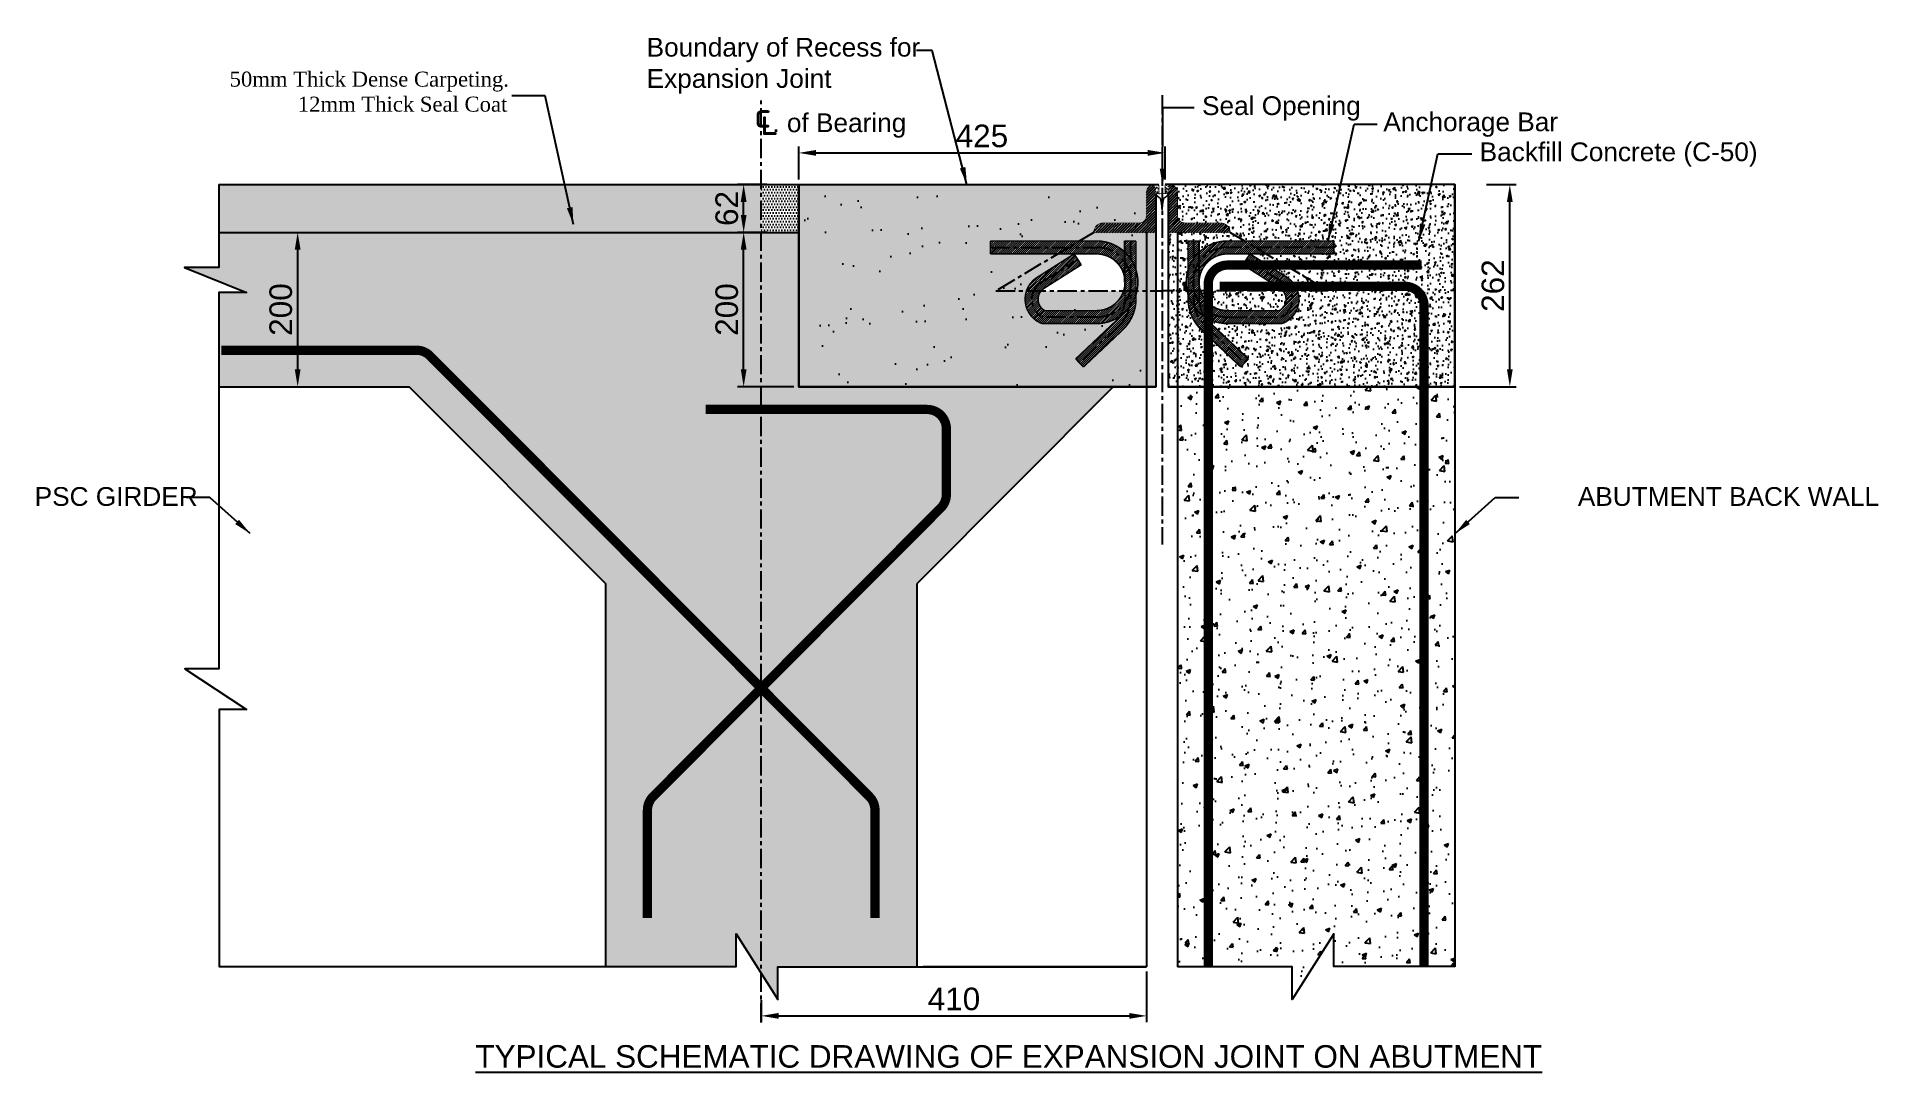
# Model space of a CAD drawing. Extents: x 25837 to 33401, y -1784 to 3293.
# Drawn here: x 30212 to 32599, y -1784 to -442 of the extents above; entities that cross this region are included whole.
import ezdxf

# ---------------------------------------------------------------- set-up
doc = ezdxf.new("R2010")
doc.units = 0
doc.header["$LTSCALE"] = 200
doc.header["$MEASUREMENT"] = 0
doc.linetypes.add('CENTER', pattern=[2, 1.25, -0.25, 0.25, -0.25])
doc.layers.get('Defpoints').update_dxf_attribs({"linetype": 'CONTINUOUS'})
doc.layers.add('DIM', color=152, linetype='CONTINUOUS')
doc.layers.add('hatch', color=250, linetype='CONTINUOUS')
doc.layers.add('Line', color=6, linetype='CONTINUOUS', lineweight=25)
doc.styles.add('dimen_text', font='simplex.shx')
doc.styles.add('FRAME_TEXT', font='arial.ttf')
doc.styles.add('SWISSEL', font='swissl.ttf')
doc.dimstyles.new('dim_5', dxfattribs={"dimscale": 45, "dimtxt": 0.18, "dimasz": 0.2, "dimexe": 0.18, "dimexo": 0.14, "dimgap": 0.09, "dimtad": 1, "dimdec": 0, "dimzin": 0, "dimdsep": 46, "dimtxsty": 'dimen_text', "dimcen": 0.09, "dimclrd": 256, "dimclre": 256, "dimclrt": 7, "dimadec": 0, "dimazin": 0, "dimtfac": 1, "dimtdec": 0, "dimtofl": 0, "dimtmove": 0, "dimatfit": 3, "dimfxl": 1, "dimtolj": 1, "dimtzin": 0, "dimarcsym": 0})
pattern_1 = [(82.50000000000001, (1260.708429833296, -2328.511196603918), (-63.31559327593393, 59.30672051392244), [0, -68.39999999999985, 0, -76.49999999999984, 0, -73.12499999999984]), (52.49999999999999, (1260.708429833296, -2328.511196603918), (-33.48618798339388, 146.1140878366655), [0, -36.9, 0, -61.65000000000001, 0, -23.625]), (12.5, (1221.57006949462, -2367.649556942593), (98.91131728006336, 99.27145724186104), [0, -22.5, 0, -81, 0, -105.75]), (2.499999999999997, (1221.57006949462, -2367.649556942593), (67.72689735982281, 123.5818282880296), [0, -11.25, 0, -53.09999999999999, 0, -60.75000000000001])]
pattern_2 = [(49.99999999999999, (1260.708429833296, -2328.511196603918), (21.5178054780226, -1.882564049477853), [2.25, -24.75]), (355, (1260.708429833296, -2328.511196603918), (-4.16254000839, 22.56576401100035), [1.8, -19.8]), (100.45144446, (1262.501580263296, -2328.668076923918), (17.35526540181336, 20.68319972905888), [1.912205759999998, -21.03426335999996]), (46.18420000000002, (1260.708429833296, -2322.511196603918), (32.01723992014717, -4.965578423792296), [3.374999999999995, -37.12499999999992]), (96.63563549, (1263.376532183296, -2322.924995813918), (28.03985837022685, 29.22355802323651), [2.86831026, -31.55141279999999]), (351.1841639899999, (1260.708429833296, -2322.511196603918), (28.03985835164319, 29.2235580080997), [2.7, -29.70000003]), (21, (1263.708429833296, -2324.011196603918), (17.90721156355385, -12.07856671996016), [2.25, -24.75]), (326.0000000000001, (1263.708429833296, -2324.011196603918), (7.299459957647452, 21.75450135140559), [1.8, -19.8]), (71.45144474, (1265.200697453296, -2325.017743823918), (25.20667130189914, 9.675934584190614), [1.9122057, -21.03426336]), (37.50000000000001, (1260.708429833296, -2328.511196603918), (0.3647956595187201, 9.986815614939346), [0, -19.56, 0, -20.1, 0, -19.875]), (7.499999999999999, (1260.708429833296, -2328.511196603918), (7.892086123264458, 11.83235135647081), [0, -11.46, 0, -19.11, 0, -7.574999999999999]), (327.5, (1254.018429833296, -2328.511196603918), (16.01467308517227, -0.6766461520313927), [0, -7.5, 0, -23.4, 0, -31.05]), (317.5, (1251.018429833296, -2328.511196603918), (17.49558508027159, 3.003149469969532), [0, -9.75, 0, -15.54, 0, -22.05])]
pattern_3 = [(0, (414.8763161512034, -951.2652722267303), (1.875, 3.75), [0, -3.75])]
pattern_4 = [(49.99999999999999, (414.8763161512034, -951.2652722267303), (57.38081460806028, -5.020170798607609), [6, -66]), (355, (414.8763161512034, -951.2652722267303), (-11.10010668904, 60.17537069600095), [4.8, -52.8]), (100.45144446, (419.6580506312034, -951.6836197467303), (46.28070773816896, 55.15519927749035), [5.099215359999994, -56.09136895999995]), (46.18420000000002, (414.8763161512034, -935.2652722267303), (85.37930645372579, -13.24154246344612), [8.99999999999999, -98.99999999999991]), (96.63563549, (421.9912557512034, -936.3687367867303), (74.77295565393827, 77.92948806196404), [7.64882736, -84.13710079999998]), (351.1841639899999, (414.8763161512034, -935.2652722267303), (74.77295560438185, 77.92948802159921), [7.2, -79.20000008]), (21, (422.8763161512034, -939.2652722267303), (47.75256416947693, -32.20951125322711), [6, -66]), (326.0000000000001, (422.8763161512034, -939.2652722267303), (19.46522655372654, 58.01200360374824), [4.8, -52.8]), (71.45144474, (426.8556964712034, -941.9493981467303), (67.21779013839769, 25.80249222450831), [5.099215200000001, -56.09136896]), (37.50000000000001, (414.8763161512034, -951.2652722267303), (0.9727884253832535, 26.63150830650492), [0, -52.16, 0, -53.6, 0, -53]), (7.499999999999999, (414.8763161512034, -951.2652722267303), (21.04556299537189, 31.55293695058882), [0, -30.56, 0, -50.96, 0, -20.2]), (327.5, (397.0363161512034, -951.2652722267303), (42.70579489379272, -1.80438973875038), [0, -20, 0, -62.4, 0, -82.8]), (317.5, (389.0363161512034, -951.2652722267303), (46.6548935473909, 8.008398586585418), [0, -26, 0, -41.44, 0, -58.8])]
pattern_5 = [(45, (1260.708429833296, -2328.511196603918), (-1.767766952966369, 1.767766952966369), [])]
pattern_6 = [(45, (414.8763161512034, -951.2652722267303), (-1.325825214724776, 1.325825214724777), [])]

msp = doc.modelspace()

# ---------------------------------------------------------------- texts
at = {"layer": 'DIM', "style": 'SWISSEL'}
msp.add_text('%%UTYPICAL SCHEMATIC DRAWING OF EXPANSION JOINT ON ABUTMENT', height=29.16, dxfattribs=at).set_placement((30780.69063206646, -1777.711769020621))
at = {"layer": 'hatch', "color": 7, "style": 'FRAME_TEXT'}
for s, insert, char_height, width, attachment_point in [('{\\fSwis721 Lt BT|b0|i0|c0|p34;\\C6;Boundary of Recess for Expansion Joint}', (31002.63489210408, -515.4225175397331), 24.3, 455.6772891450254, 7), ('\\pi14.00513;{\\fTimes New Roman|b0|i0|c0|p18;50mm Thick Dense Carpeting. \\P\\pi102.38916;12mm Thick Seal Coat}', (30448.08468273657, -539.2133082474043), 19.44, 364.5418313160204, 7), ('{\\fSwis721 Lt BT|b0|i0|c0|p34;\\C1;Seal Opening}', (31722.59577656005, -550.6618585657859), 24.3, 574.4092777772239, 7), ('{\\fISOCPEUR|b0|i0|c0|p34;\\H1.5432x;\\C6;℄\\fSwis721 Lt BT|b0|i0|c0|p34;\\H0.648x;. of Bearing}', (31141.72921609915, -572.7629683616453), 24.3, 455.6772891450254, 7), ('{\\fSwis721 Lt BT|b0|i0|c0|p34;\\C1;Anchorage Bar}', (31957.61729024024, -571.6107508938624), 24.3, 574.4092777772239, 7), ('{\\fSwis721 Lt BT|b0|i0|c0|p34;\\C1;Backfill Concrete (C-50)}', (32082.43819761031, -610.414137035076), 24.3, 574.4092777772239, 7), ('{\\fSwis721 Lt BT|b0|i0|c0|p34;\\C6;PSC GIRDER}', (30209.40025635825, -1050.098217652172), 24.3, 455.6772891450254, 7), ('{\\fSwis721 Lt BT|b0|i0|c0|p34;\\C6;ABUTMENT BACK WALL}', (32600.12306387517, -1050.098217652172), 24.3, 455.6772891450254, 9)]:
    msp.add_mtext(s, dxfattribs=dict(at, insert=insert, char_height=char_height, width=width, attachment_point=attachment_point))

# ---------------------------------------------------------------- blocks, each defined once
blk = doc.blocks.new('*D21')
at = {"layer": 'Defpoints', "color": 0, "transparency": 16777216}
for p in [(31128.39209428262, -695.3464128524681), (31164.8448946866, -695.3464128524681), (31199.7390050943, -895.3464128524683)]:
    blk.add_point(p, dxfattribs=at)
at = {"layer": 'hatch', "lineweight": -2, "transparency": 16777216}
for p, q in [((31158.54489468661, -695.3464128524681), (31120.29209428262, -695.3464128524681)), ((31128.39209428262, -872.8464128524683), (31128.39209428262, -717.8464128524681)), ((31193.4390050943, -895.3464128524683), (31120.29209428262, -895.3464128524683))]:
    blk.add_line(p, q, dxfattribs=at)
at = {"layer": 'hatch', "transparency": 16777216}
for points in [[(31124.64209428262, -717.8464128524681), (31132.14209428262, -717.8464128524681), (31128.39209428262, -695.3464128524681)], [(31124.64209428262, -872.8464128524683), (31132.14209428262, -872.8464128524683), (31128.39209428262, -895.3464128524683)]]:
    blk.add_solid(points, dxfattribs=at)
at = {"layer": 'hatch', "color": 7, "transparency": 16777216, "insert": (31106.61001688954, -795.3464128524769), "char_height": 29.25, "attachment_point": 5, "rotation": 90, "style": 'SWISSEL'}
blk.add_mtext('\\A1;200', dxfattribs=at)
blk = doc.blocks.new('*D22')
at = {"layer": 'Defpoints', "color": 0, "transparency": 16777216}
for p in [(31128.39209428262, -633.3464128524681), (31164.8448946866, -633.3464128524681), (31164.8448946866, -695.3464128524681)]:
    blk.add_point(p, dxfattribs=at)
at = {"layer": 'hatch', "lineweight": -2, "transparency": 16777216}
for p, q in [((31158.54489468661, -633.3464128524681), (31120.29209428262, -633.3464128524681)), ((31128.39209428262, -672.8464128524681), (31128.39209428262, -655.8464128524681)), ((31158.54489468661, -695.3464128524681), (31120.29209428262, -695.3464128524681))]:
    blk.add_line(p, q, dxfattribs=at)
at = {"layer": 'hatch', "transparency": 16777216}
for points in [[(31124.64209428262, -655.8464128524681), (31132.14209428262, -655.8464128524681), (31128.39209428262, -633.3464128524681)], [(31124.64209428262, -672.8464128524681), (31132.14209428262, -672.8464128524681), (31128.39209428262, -695.3464128524681)]]:
    blk.add_solid(points, dxfattribs=at)
at = {"layer": 'hatch', "color": 7, "transparency": 16777216, "insert": (31106.61001688954, -664.3464128524769), "char_height": 29.25, "attachment_point": 5, "rotation": 90, "style": 'SWISSEL'}
blk.add_mtext('\\A1;62', dxfattribs=at)
blk = doc.blocks.new('*D23')
at = {"layer": 'Defpoints', "color": 0, "transparency": 16777216}
for p in [(30548.45654161022, -695.3464128524681), (30548.45654161022, -895.3464128524683), (30550.2742944268, -895.3464128524683)]:
    blk.add_point(p, dxfattribs=at)
at = {"layer": 'hatch', "lineweight": -2, "transparency": 16777216}
for p, q in [((30550.2742944268, -695.3464128524681), (30558.37429442679, -695.3464128524681)), ((30550.2742944268, -717.8464128524681), (30550.2742944268, -872.8464128524683)), ((30550.2742944268, -895.3464128524683), (30558.37429442679, -895.3464128524683))]:
    blk.add_line(p, q, dxfattribs=at)
at = {"layer": 'hatch', "transparency": 16777216}
for points in [[(30546.5242944268, -717.8464128524681), (30554.0242944268, -717.8464128524681), (30550.2742944268, -695.3464128524681)], [(30546.5242944268, -872.8464128524683), (30554.0242944268, -872.8464128524683), (30550.2742944268, -895.3464128524683)]]:
    blk.add_solid(points, dxfattribs=at)
at = {"layer": 'hatch', "color": 7, "transparency": 16777216, "insert": (30528.49221703371, -795.3464128524768), "char_height": 29.25, "attachment_point": 5, "rotation": 90, "style": 'SWISSEL'}
blk.add_mtext('\\A1;200', dxfattribs=at)
blk = doc.blocks.new('*D18')
at = {"layer": 'Defpoints', "color": 0, "transparency": 16777216}
for p in [(31674.73900509428, -592.3444886711436), (31199.73900509428, -633.3464128524679), (31674.73900509428, -633.3464128524679)]:
    blk.add_point(p, dxfattribs=at)
at = {"layer": 'hatch', "lineweight": -2, "transparency": 16777216}
for p, q in [((31199.73900509428, -627.0464128524679), (31199.73900509428, -584.2444886711436)), ((31222.23900509428, -592.3444886711436), (31652.23900509428, -592.3444886711436)), ((31674.73900509428, -627.0464128524679), (31674.73900509428, -584.2444886711436))]:
    blk.add_line(p, q, dxfattribs=at)
at = {"layer": 'hatch', "transparency": 16777216}
for points in [[(31222.23900509428, -588.5944886711436), (31222.23900509428, -596.0944886711436), (31199.73900509428, -592.3444886711436)], [(31652.23900509428, -588.5944886711436), (31652.23900509428, -596.0944886711436), (31674.73900509428, -592.3444886711436)]]:
    blk.add_solid(points, dxfattribs=at)
at = {"layer": 'hatch', "color": 7, "transparency": 16777216, "insert": (31437.23900509428, -570.5624112780682), "char_height": 29.25, "attachment_point": 5, "style": 'SWISSEL'}
blk.add_mtext('\\A1;425', dxfattribs=at)
blk = doc.blocks.new('*D19')
at = {"layer": 'Defpoints', "color": 0, "transparency": 16777216}
for p in [(31650.73900509428, -1646.967252751579), (31151.159440208, -1683.873344350518), (31650.73900509428, -1710.608695854829)]:
    blk.add_point(p, dxfattribs=at)
at = {"layer": 'hatch', "lineweight": -2, "transparency": 16777216}
for p, q in [((31650.73900509428, -1653.267252751579), (31650.73900509428, -1718.708695854829)), ((31151.159440208, -1690.173344350518), (31151.159440208, -1718.708695854829)), ((31173.659440208, -1710.608695854829), (31628.23900509428, -1710.608695854829))]:
    blk.add_line(p, q, dxfattribs=at)
at = {"layer": 'hatch', "transparency": 16777216}
for points in [[(31173.659440208, -1706.858695854829), (31173.659440208, -1714.358695854829), (31151.159440208, -1710.608695854829)], [(31628.23900509428, -1706.858695854829), (31628.23900509428, -1714.358695854829), (31650.73900509428, -1710.608695854829)]]:
    blk.add_solid(points, dxfattribs=at)
at = {"layer": 'hatch', "color": 7, "transparency": 16777216, "insert": (31400.94922265114, -1688.826618461754), "char_height": 29.25, "attachment_point": 5, "style": 'SWISSEL'}
blk.add_mtext('\\A1;410', dxfattribs=at)
blk = doc.blocks.new('*D20')
at = {"layer": 'Defpoints', "color": 0, "transparency": 16777216}
for p in [(32085.08145354448, -633.3464128524681), (32121.5342539485, -633.3464128524681), (32050.18734313679, -895.3464128524683)]:
    blk.add_point(p, dxfattribs=at)
at = {"layer": 'hatch', "lineweight": -2, "transparency": 16777216}
for p, q in [((32091.38145354448, -633.3464128524681), (32129.63425394849, -633.3464128524681)), ((32121.5342539485, -872.8464128524683), (32121.5342539485, -655.8464128524681)), ((32056.48734313679, -895.3464128524683), (32129.63425394849, -895.3464128524683))]:
    blk.add_line(p, q, dxfattribs=at)
at = {"layer": 'hatch', "transparency": 16777216}
for points in [[(32117.7842539485, -655.8464128524681), (32125.2842539485, -655.8464128524681), (32121.5342539485, -633.3464128524681)], [(32117.7842539485, -872.8464128524683), (32125.2842539485, -872.8464128524683), (32121.5342539485, -895.3464128524683)]]:
    blk.add_solid(points, dxfattribs=at)
at = {"layer": 'hatch', "color": 7, "transparency": 16777216, "insert": (32099.75217655541, -764.3464128524771), "char_height": 29.25, "attachment_point": 5, "rotation": 90, "style": 'SWISSEL'}
blk.add_mtext('\\A1;262', dxfattribs=at)

# ---------------------------------------------------------------- dimensions: what is measured, and where the dimension line sits
at = {"layer": 'hatch'}
for base, p1, p2, text, picture, middle in [((31674.73900509428, -592.3444886711436), (31199.73900509428, -633.3464128524679), (31674.73900509428, -633.3464128524679), '425', '*D18', (31437.23900509428, -570.5624112780682)), ((31650.73900509428, -1710.608695854829), (31151.159440208, -1683.873344350518), (31650.73900509428, -1646.967252751579), '410', '*D19', (31400.94922265114, -1688.826618461754))]:
    dim = msp.add_linear_dim(base=base, p1=p1, p2=p2, text=text, dimstyle='dim_5', override={"dimtxt": 0.65, "dimasz": 0.5, "dimgap": 0.15, "dimtxsty": 'SWISSEL', "dimfxl": 30, "dimfxlon": 1}, dxfattribs=at)
    dim.commit()
    dim.dimension.update_dxf_attribs({"geometry": picture, "text_midpoint": middle})
for base, p1, p2, picture, middle in [((31128.39209428262, -633.3464128524681), (31164.84489468659, -695.3464128524679), (31164.84489468659, -633.3464128524679), '*D22', (31106.61001688954, -664.3464128524769)), ((32121.5342539485, -633.3464128524681), (32050.18734313677, -895.3464128524679), (32085.08145354447, -633.3464128524679), '*D20', (32099.75217655541, -764.3464128524771)), ((30550.2742944268, -895.3464128524683), (30548.45654161021, -695.3464128524679), (30548.45654161021, -895.3464128524679), '*D23', (30528.49221703371, -795.3464128524768)), ((31128.39209428262, -695.3464128524681), (31199.73900509428, -895.3464128524679), (31164.84489468659, -695.3464128524679), '*D21', (31106.61001688954, -795.3464128524769))]:
    dim = msp.add_linear_dim(base=base, p1=p1, p2=p2, angle=90, dimstyle='dim_5', override={"dimtxt": 0.65, "dimasz": 0.5, "dimgap": 0.15, "dimtxsty": 'SWISSEL', "dimfxl": 30, "dimfxlon": 1}, dxfattribs=at)
    dim.commit()
    dim.dimension.update_dxf_attribs({"geometry": picture, "text_midpoint": middle})

# ---------------------------------------------------------------- hatches: boundary and pattern name
at = {"layer": 'hatch'}
h = msp.add_hatch(dxfattribs=at)
h.set_pattern_fill('DOTS', color=256, scale=60)
h.set_pattern_definition(pattern_3)
h.paths.add_polyline_path([(31151.159440208, -633.3464128524679), (30448.17760478037, -633.3464128524679), (30448.17760478037, -695.3464128524679), (31151.159440208, -695.3464128524679)])
h = msp.add_hatch(dxfattribs=at)
h.set_pattern_fill('DOTS', color=256, scale=60)
h.set_pattern_definition(pattern_3)
h.paths.add_polyline_path([(31199.73900509428, -633.3464128524679), (31151.159440208, -633.3464128524679), (31151.159440208, -695.3464128524679), (31199.73900509428, -695.3464128524679)])
h = msp.add_hatch(dxfattribs=at)
h.set_pattern_fill('ANSI31', color=256, scale=20)
h.set_pattern_definition(pattern_5)
edge = h.paths.add_edge_path()
edge.add_line((31662.73900509428, -645.3464128524679), (31664.1133273114, -633.3464128524679))
edge.add_line((31664.1133273114, -633.3464128524679), (31666.73900509428, -644.7896080207356))
edge.add_line((31666.73900509428, -644.7896080207356), (31660.73900509428, -633.3464128524679))
edge.add_arc((31660.73900509429, -643.3464128524698), 10.00000000000199, 450.0000000000209, 539.9999999999889)
edge.add_line((31650.73900509428, -643.3464128524679), (31650.73900509428, -673.3464128524679))
edge.add_arc((31640.73900509428, -673.3464128524679), 10, 270, 360, ccw=False)
edge.add_line((31640.73900509428, -683.3464128524679), (31594.42682373717, -683.3464128524679))
edge.add_arc((31594.42682373717, -695.3464128524679), 12, 450, 540)
edge.add_line((31582.42682373717, -695.3464128524679), (31662.73900509428, -695.3464128524679))
edge.add_line((31662.73900509428, -695.3464128524679), (31662.73900509428, -645.3464128524679))
h.paths.add_polyline_path([(31666.73900509428, -633.3464128524679), (31666.73900509428, -644.7896080207356), (31666.9687967564, -645.3464128524679), (31662.9687967564, -645.3464128524679)])
h = msp.add_hatch(dxfattribs=at)
h.set_pattern_fill('ANSI31', color=256, scale=20)
h.set_pattern_definition(pattern_5)
edge = h.paths.add_edge_path()
edge.add_line((31678.73900509428, -645.3464128524679), (31677.36468287717, -633.3464128524679))
edge.add_line((31677.36468287717, -633.3464128524679), (31674.73900509428, -644.7896080207356))
edge.add_line((31674.73900509428, -644.7896080207356), (31680.73900509428, -633.3464128524679))
edge.add_arc((31680.73900509428, -643.3464128524698), 10.00000000000199, 1.1084466677857563e-11, 89.99999999997908, ccw=False)
edge.add_line((31690.73900509428, -643.3464128524679), (31690.73900509428, -673.3464128524679))
edge.add_arc((31700.73900509428, -673.3464128524679), 10, 180, 270)
edge.add_line((31700.73900509428, -683.3464128524679), (31747.0511864514, -683.3464128524679))
edge.add_arc((31747.0511864514, -695.3464128524679), 12, 0, 90, ccw=False)
edge.add_line((31759.0511864514, -695.3464128524679), (31678.73900509428, -695.3464128524679))
edge.add_line((31678.73900509428, -695.3464128524679), (31678.73900509428, -645.3464128524679))
h.paths.add_polyline_path([(31674.73900509428, -633.3464128524679), (31674.73900509428, -644.7896080207356), (31674.50921343217, -645.3464128524679), (31678.50921343217, -645.3464128524679)])
at = {"layer": 'Line'}
h = msp.add_hatch(dxfattribs=at)
h.set_pattern_fill('AR-CONC', color=256, scale=3)
h.set_pattern_definition(pattern_2)
edge = h.paths.add_edge_path()
edge.add_line((31535.61064548177, -723.263588739002), (31448.18580064693, -723.263588739002))
edge.add_line((31448.18580064693, -723.263588739002), (31448.18580064693, -706.4749881322091))
edge.add_line((31448.18580064693, -706.4749881322091), (31563.76457200574, -706.4749881322091))
edge.add_line((31563.76457200574, -706.4749881322091), (31582.42682373717, -695.3464128524679))
edge.add_arc((31594.42682373717, -695.3464128524679), 12, 90, 180, ccw=False)
edge.add_line((31594.42682373717, -683.3464128524679), (31640.73900509428, -683.3464128524679))
edge.add_arc((31640.73900509428, -673.3464128524679), 10, 270, 360)
edge.add_line((31650.73900509428, -673.3464128524679), (31650.73900509428, -655.3464128524679))
edge.add_arc((31762.73647977713, -697.5951501938902), 119.7012537205811, 147.5378464666155, 159.3320511792286, ccw=False)
edge.add_line((31661.73900509428, -633.3464128524679), (31200.73900509428, -633.3464128524679))
edge.add_line((31200.73900509428, -633.3464128524679), (31199.73900509428, -895.3464128524679))
edge.add_line((31199.73900509428, -895.3464128524679), (31650.73900509428, -895.3464128524679))
edge.add_line((31650.73900509428, -895.3464128524679), (31650.73900509428, -771.1837827489394))
edge.add_line((31650.73900509428, -771.1837827489394), (31638.27581733486, -771.1837827489394))
edge.add_arc((31585.91341080378, -760.0152353236228), 53.54024719140575, 342.6994142317261, 347.95962197172247, ccw=False)
edge.add_line((31637.0313772401, -775.9372821999693), (31637.0313772401, -781.4022444202355))
edge.add_arc((31581.59280748204, -781.4022444202362), 55.43856975805829, -46.3238678921424, 6.252776074688882e-13, ccw=False)
edge.add_line((31619.87764053212, -821.4984608894554), (31568.72403956429, -869.7456267432517))
edge.add_line((31568.72403956429, -869.7456267432517), (31558.86676098963, -859.2945404273264))
edge.add_line((31558.86676098963, -859.2945404273264), (31609.98595768695, -811.0798240690481))
edge.add_arc((31581.59280748204, -781.402244420228), 41.07224990636619, 313.7329177897163, 325.4661642088788)
edge.add_arc((31585.91341080379, -760.0152353236166), 53.5402471914058, 269.99999999999613, 303.45320566414193, ccw=False)
edge.add_line((31585.91341080378, -813.5554825150243), (31515.15380869283, -813.5554825150243))
edge.add_arc((31526.87173308154, -782.0336245465011), 33.62941096372796, 161.1779761839209, 249.60790379345178, ccw=False)
edge.add_line((31495.04064427303, -771.1837827489394), (31455.25006911398, -771.1837827489394))
edge.add_line((31455.25006911398, -771.1837827489394), (31535.61064548177, -723.263588739002))
h.paths.add_polyline_path([(31662.73900509428, -695.3464128524679), (31650.73900509428, -695.3464128524679), (31650.73900509428, -771.1837827489394), (31662.73900509428, -771.1837827489394)])
h.paths.add_polyline_path([(31662.73900509428, -771.1837827489394), (31650.73900509428, -771.1837827489394), (31650.73900509428, -895.3464128524679), (31662.73900509428, -895.3464128524679)])
edge = h.paths.add_edge_path(flags=17)
edge.add_line((31650.73900509428, -695.3464128524679), (31582.42682373717, -695.3464128524679))
edge.add_line((31582.42682373717, -695.3464128524679), (31563.76457200574, -706.4749881322091))
edge.add_line((31563.76457200574, -706.4749881322091), (31585.91341080378, -706.4749881322091))
edge.add_arc((31585.91341080378, -760.0152353236167), 53.54024719140759, 46.651805784049316, 90, ccw=False)
edge.add_line((31622.6650573884, -721.0810017670603), (31622.6650573884, -706.4966584603458))
edge.add_line((31622.6650573884, -706.4966584603458), (31637.0313772401, -706.4966584603458))
edge.add_line((31637.0313772401, -706.4966584603458), (31637.0313772401, -744.0931884472641))
edge.add_arc((31585.91341080378, -760.0152353236156), 53.54024719140727, -12.04037802828509, 17.300585768279007, ccw=False)
edge.add_line((31638.27581733486, -771.1837827489394), (31650.73900509428, -771.1837827489394))
edge.add_line((31650.73900509428, -771.1837827489394), (31650.73900509428, -695.3464128524679))
edge = h.paths.add_edge_path(flags=17)
edge.add_line((31620.9269378339, -771.1837827489394), (31513.99175534685, -771.1837827489394))
edge.add_arc((31526.87173308154, -782.0336245465026), 16.84081035693557, 139.8898676478717, 241.0277508565915)
edge.add_line((31518.71428121277, -796.7668819082314), (31585.91341080378, -796.7668819082314))
edge.add_arc((31585.91341080378, -760.015235323616), 36.75164658461534, 270, 342.3084573560738)
edge = h.paths.add_edge_path(flags=17)
edge.add_line((31509.22140038191, -753.4084077375464), (31556.84092173436, -723.263588739002))
edge.add_line((31556.84092173436, -723.263588739002), (31535.61064548177, -723.263588739002))
edge.add_line((31535.61064548177, -723.263588739002), (31455.25006911398, -771.1837827489394))
edge.add_line((31455.25006911398, -771.1837827489394), (31495.04064427303, -771.1837827489394))
edge.add_arc((31526.87173308154, -782.0336245465046), 33.62941096372722, 121.6580184864807, 161.177976183913, ccw=False)
h = msp.add_hatch(dxfattribs=at)
h.set_pattern_fill('AR-SAND', color=256, scale=45, angle=45)
h.set_pattern_definition(pattern_1)
edge = h.paths.add_edge_path()
edge.add_line((31805.8673647068, -723.263588739002), (31893.29220954164, -723.263588739002))
edge.add_line((31893.29220954164, -723.263588739002), (31893.29220954164, -706.4749881322091))
edge.add_line((31893.29220954164, -706.4749881322091), (31777.71343818283, -706.4749881322091))
edge.add_line((31777.71343818283, -706.4749881322091), (31759.0511864514, -695.3464128524679))
edge.add_arc((31747.0511864514, -695.3464128524679), 12, 0, 90)
edge.add_line((31747.0511864514, -683.3464128524679), (31700.73900509428, -683.3464128524679))
edge.add_arc((31700.73900509428, -673.3464128524679), 10, 180, 270, ccw=False)
edge.add_line((31690.73900509428, -673.3464128524679), (31690.73900509428, -655.3464128524679))
edge.add_arc((31464.35261067622, -744.976592133407), 243.4838159211937, 21.59944534524089, 27.28846421559208)
edge.add_line((31680.73900509428, -633.3464128524679), (32050.18734313677, -639.3464128524679))
edge.add_line((32050.18734313677, -639.3464128524679), (32050.18734313677, -889.3464128524679))
edge.add_line((32050.18734313677, -889.3464128524679), (31690.73900509428, -895.3464128524679))
edge.add_line((31690.73900509428, -895.3464128524679), (31690.73900509428, -771.1837827489394))
edge.add_line((31690.73900509428, -771.1837827489394), (31703.20219285371, -771.1837827489394))
edge.add_arc((31755.56459938479, -760.0152353236232), 53.54024719140568, 192.0403780282772, 197.3005857682735)
edge.add_line((31704.44663294847, -775.9372821999693), (31704.44663294847, -781.4022444202355))
edge.add_arc((31759.88520270653, -781.4022444202366), 55.43856975805829, 179.999999999999, 226.3238678921422)
edge.add_line((31721.60036965645, -821.4984608894554), (31772.75397062428, -869.7456267432517))
edge.add_line((31772.75397062428, -869.7456267432517), (31782.61124919894, -859.2945404273264))
edge.add_line((31782.61124919894, -859.2945404273264), (31731.49205250162, -811.0798240690492))
edge.add_arc((31759.88520270653, -781.402244420236), 41.07224990635876, 214.5338357911146, 226.2670822102808, ccw=False)
edge.add_arc((31755.56459938479, -760.015235323617), 53.54024719140726, 236.5467943358545, 270)
edge.add_line((31755.56459938479, -813.5554825150243), (31826.32420149574, -813.5554825150243))
edge.add_arc((31814.60627710703, -782.0336245465), 33.62941096372889, 290.3920962065476, 378.8220238160775)
edge.add_line((31846.43736591554, -771.1837827489394), (31886.22794107459, -771.1837827489394))
edge.add_line((31886.22794107459, -771.1837827489394), (31805.8673647068, -723.263588739002))
edge = h.paths.add_edge_path(flags=17)
edge.add_line((31784.63708845421, -723.263588739002), (31805.8673647068, -723.263588739002))
edge.add_line((31805.8673647068, -723.263588739002), (31886.22794107459, -771.1837827489394))
edge.add_line((31886.22794107459, -771.1837827489394), (31846.43736591554, -771.1837827489394))
edge.add_arc((31814.60627710703, -782.0336245465039), 33.629410963727, 18.82202381608584, 58.34198151351877)
edge.add_line((31832.25660980666, -753.4084077375464), (31784.63708845421, -723.263588739002))
edge = h.paths.add_edge_path(flags=17)
edge.add_line((31720.55107235467, -771.1837827489394), (31827.48625484172, -771.1837827489394))
edge.add_arc((31814.60627710703, -782.0336245465021), 16.84081035693522, -61.02775085659238, 40.110132352126925, ccw=False)
edge.add_line((31822.7637289758, -796.7668819082314), (31755.56459938479, -796.7668819082314))
edge.add_arc((31755.56459938479, -760.0152353236159), 36.75164658461551, 197.6915426439264, 270, ccw=False)
edge = h.paths.add_edge_path(flags=17)
edge.add_line((31690.73900509428, -695.3464128524679), (31759.0511864514, -695.3464128524679))
edge.add_line((31759.0511864514, -695.3464128524679), (31777.71343818283, -706.4749881322091))
edge.add_line((31777.71343818283, -706.4749881322091), (31755.56459938479, -706.4749881322091))
edge.add_arc((31755.56459938479, -760.0152353236167), 53.54024719140762, 90, 133.3481942159507)
edge.add_line((31718.81295280017, -721.0810017670603), (31718.81295280017, -706.4966584603458))
edge.add_line((31718.81295280017, -706.4966584603458), (31704.44663294847, -706.4966584603458))
edge.add_line((31704.44663294847, -706.4966584603458), (31704.44663294847, -744.0931884472641))
edge.add_arc((31755.56459938479, -760.0152353236156), 53.54024719140727, 162.699414231721, 192.0403780282851)
edge.add_line((31703.20219285371, -771.1837827489394), (31690.73900509428, -771.1837827489394))
edge.add_line((31690.73900509428, -771.1837827489394), (31690.73900509428, -695.3464128524679))
h.paths.add_polyline_path([(31678.73900509428, -695.3464128524679), (31690.73900509428, -695.3464128524679), (31690.73900509428, -771.1837827489394), (31678.73900509428, -771.1837827489394)])
h.paths.add_polyline_path([(31678.73900509428, -771.1837827489394), (31690.73900509428, -771.1837827489394), (31690.73900509428, -895.3464128524679), (31678.73900509428, -895.3464128524679)])
h = msp.add_hatch(dxfattribs=at)
h.set_pattern_fill('AR-CONC', color=256, scale=3)
h.set_pattern_definition(pattern_2)
edge = h.paths.add_edge_path()
edge.add_line((31805.8673647068, -723.263588739002), (31893.29220954164, -723.263588739002))
edge.add_line((31893.29220954164, -723.263588739002), (31893.29220954164, -706.4749881322091))
edge.add_line((31893.29220954164, -706.4749881322091), (31777.71343818283, -706.4749881322091))
edge.add_line((31777.71343818283, -706.4749881322091), (31759.0511864514, -695.3464128524679))
edge.add_arc((31747.0511864514, -695.3464128524679), 12, 0, 90)
edge.add_line((31747.0511864514, -683.3464128524679), (31700.73900509428, -683.3464128524679))
edge.add_arc((31700.73900509428, -673.3464128524679), 10, 180, 270, ccw=False)
edge.add_line((31690.73900509428, -673.3464128524679), (31690.73900509428, -655.3464128524679))
edge.add_arc((31578.74153041144, -697.5951501938902), 119.7012537205811, 20.66794882077144, 32.46215353338445)
edge.add_line((31679.73900509428, -633.3464128524679), (32049.18734313677, -633.3464128524679))
edge.add_line((32049.18734313677, -633.3464128524679), (32050.18734313677, -895.3464128524679))
edge.add_line((32050.18734313677, -895.3464128524679), (31690.73900509428, -895.3464128524679))
edge.add_line((31690.73900509428, -895.3464128524679), (31690.73900509428, -771.1837827489394))
edge.add_line((31690.73900509428, -771.1837827489394), (31703.20219285371, -771.1837827489394))
edge.add_arc((31755.56459938479, -760.0152353236232), 53.54024719140568, 192.0403780282772, 197.3005857682735)
edge.add_line((31704.44663294847, -775.9372821999693), (31704.44663294847, -781.4022444202355))
edge.add_arc((31759.88520270653, -781.4022444202366), 55.43856975805829, 179.9999999999989, 226.3238678921421)
edge.add_line((31721.60036965645, -821.4984608894554), (31772.75397062428, -869.7456267432517))
edge.add_line((31772.75397062428, -869.7456267432517), (31782.61124919894, -859.2945404273264))
edge.add_line((31782.61124919894, -859.2945404273264), (31731.49205250162, -811.0798240690481))
edge.add_arc((31759.88520270653, -781.4022444202275), 41.0722499063666, 214.5338357911218, 226.2670822102843, ccw=False)
edge.add_arc((31755.56459938478, -760.0152353236175), 53.54024719140502, 236.5467943358575, 270.0000000000039)
edge.add_line((31755.56459938479, -813.5554825150243), (31826.32420149574, -813.5554825150243))
edge.add_arc((31814.60627710703, -782.0336245465), 33.62941096372889, 290.3920962065476, 378.8220238160775)
edge.add_line((31846.43736591554, -771.1837827489394), (31886.22794107459, -771.1837827489394))
edge.add_line((31886.22794107459, -771.1837827489394), (31805.8673647068, -723.263588739002))
h.paths.add_polyline_path([(31678.73900509428, -695.3464128524679), (31690.73900509428, -695.3464128524679), (31690.73900509428, -771.1837827489394), (31678.73900509428, -771.1837827489394)])
h.paths.add_polyline_path([(31678.73900509428, -771.1837827489394), (31690.73900509428, -771.1837827489394), (31690.73900509428, -895.3464128524679), (31678.73900509428, -895.3464128524679)])
edge = h.paths.add_edge_path(flags=17)
edge.add_line((31690.73900509428, -695.3464128524679), (31759.0511864514, -695.3464128524679))
edge.add_line((31759.0511864514, -695.3464128524679), (31777.71343818283, -706.4749881322091))
edge.add_line((31777.71343818283, -706.4749881322091), (31755.56459938479, -706.4749881322091))
edge.add_arc((31755.56459938479, -760.0152353236167), 53.54024719140762, 90, 133.3481942159507)
edge.add_line((31718.81295280017, -721.0810017670603), (31718.81295280017, -706.4966584603458))
edge.add_line((31718.81295280017, -706.4966584603458), (31704.44663294847, -706.4966584603458))
edge.add_line((31704.44663294847, -706.4966584603458), (31704.44663294847, -744.0931884472641))
edge.add_arc((31755.56459938479, -760.0152353236156), 53.54024719140727, 162.699414231721, 192.0403780282851)
edge.add_line((31703.20219285371, -771.1837827489394), (31690.73900509428, -771.1837827489394))
edge.add_line((31690.73900509428, -771.1837827489394), (31690.73900509428, -695.3464128524679))
edge = h.paths.add_edge_path(flags=17)
edge.add_line((31720.55107235467, -771.1837827489394), (31827.48625484172, -771.1837827489394))
edge.add_arc((31814.60627710703, -782.0336245465021), 16.84081035693522, -61.02775085659238, 40.110132352126925, ccw=False)
edge.add_line((31822.7637289758, -796.7668819082314), (31755.56459938479, -796.7668819082314))
edge.add_arc((31755.56459938479, -760.0152353236159), 36.75164658461554, 197.6915426439265, 270, ccw=False)
edge = h.paths.add_edge_path(flags=17)
edge.add_line((31832.25660980666, -753.4084077375464), (31784.63708845421, -723.263588739002))
edge.add_line((31784.63708845421, -723.263588739002), (31805.8673647068, -723.263588739002))
edge.add_line((31805.8673647068, -723.263588739002), (31886.22794107459, -771.1837827489394))
edge.add_line((31886.22794107459, -771.1837827489394), (31846.43736591554, -771.1837827489394))
edge.add_arc((31814.60627710703, -782.033624546504), 33.62941096372701, 18.82202381608588, 58.3419815135188)
h = msp.add_hatch(dxfattribs=at)
h.set_pattern_fill('AR-SAND', color=256, scale=45, angle=45)
h.set_pattern_definition(pattern_1)
h.paths.add_polyline_path([(31535.61064548177, -723.263588739002), (31448.18580064693, -723.263588739002), (31448.18580064693, -706.4749881322091), (31563.76457200574, -706.4749881322091), (31582.42682373717, -695.3464128524679, -0.4142135623730951), (31594.42682373717, -683.3464128524679), (31640.73900509428, -683.3464128524679, 0.4142135623730951), (31650.73900509428, -673.3464128524679), (31650.73900509428, -655.3464128524679, -0.4142135623730951), (31660.73900509428, -645.3464128524679), (31199.73900509428, -645.3464128524679), (31199.73900509428, -895.3464128524679), (31650.73900509428, -895.3464128524679), (31650.73900509428, -771.1837827489394), (31638.27581733486, -771.1837827489394, -0.02295601727019596), (31637.0313772401, -775.9372821999693), (31637.0313772401, -781.4022444202355, -0.204924357781227), (31619.87764053212, -821.4984608894554), (31568.72403956429, -869.7456267432517), (31558.86676098963, -859.2945404273264), (31609.98595768695, -811.0798240690492, 0.05124072104915151), (31615.42778014172, -804.6858080969889, -0.1470127365721022), (31585.91341080378, -813.5554825150243), (31515.15380869283, -813.5554825150243, -0.4062100153958056), (31495.04064427303, -771.1837827489394), (31455.25006911398, -771.1837827489394)])
h.paths.add_polyline_path([(31556.84092173436, -723.263588739002), (31535.61064548177, -723.263588739002), (31455.25006911398, -771.1837827489394), (31495.04064427303, -771.1837827489394, -0.1741680722162454), (31509.22140038191, -753.4084077375464)], flags=17)
h.paths.add_polyline_path([(31620.9269378339, -771.1837827489394), (31513.99175534685, -771.1837827489394, 0.4723662802056775), (31518.71428121277, -796.7668819082314), (31585.91341080378, -796.7668819082314, 0.3264083375949519)], flags=17)
h.paths.add_polyline_path([(31650.73900509428, -695.3464128524679), (31582.42682373717, -695.3464128524679), (31563.76457200574, -706.4749881322091), (31585.91341080378, -706.4749881322091, -0.1914304343567227), (31622.6650573884, -721.0810017670603), (31622.6650573884, -706.4966584603458), (31637.0313772401, -706.4966584603458), (31637.0313772401, -744.0931884472641, -0.1287281679221235), (31638.27581733486, -771.1837827489394), (31650.73900509428, -771.1837827489394)], flags=17)
h.paths.add_polyline_path([(31662.73900509428, -695.3464128524679), (31650.73900509428, -695.3464128524679), (31650.73900509428, -771.1837827489394), (31662.73900509428, -771.1837827489394)])
h.paths.add_polyline_path([(31662.73900509428, -771.1837827489394), (31650.73900509428, -771.1837827489394), (31650.73900509428, -895.3464128524679), (31662.73900509428, -895.3464128524679)])
h = msp.add_hatch(dxfattribs=at)
h.set_pattern_fill('AR-CONC', color=256, scale=8)
h.set_pattern_definition(pattern_4)
h.paths.add_polyline_path([(31151.159440208, -695.3464128524679), (30448.17760478037, -695.3464128524679), (30448.17760478037, -740.7099130890124), (30403.50855935656, -740.7099130890124), (30484.18023710597, -773.3261699571226), (30448.32059648753, -773.3261699571226), (30448.32059648753, -895.3464128524679), (30694.85812304233, -895.3464128524679), (30949.10376575281, -1150.245121767478), (30949.10376575281, -1646.814389085524), (31118.54399492729, -1646.814389085524), (31118.54399492729, -1604.487857311494), (31151.159440208, -1655.782556065773)])
h.paths.add_polyline_path([(31383.84763038949, -1052.557462232686, 0.1985790327102023), (31391.14730073409, -1034.902481912944), (31391.14730073409, -949.8149064033637, 0.4142135623730951), (31366.14730073409, -924.8149064033637), (31151.159440208, -924.8149064033637), (31151.159440208, -1285.843345226438)], flags=17)
h.paths.add_polyline_path([(31199.73900509428, -695.3464128524679), (31151.159440208, -695.3464128524679), (31151.159440208, -924.8149064033637), (31366.14730073409, -924.8149064033637, -0.4142135623730951), (31391.14730073409, -949.8149064033637), (31391.14730073409, -1034.902481912944, -0.1985790327102022), (31383.84763038949, -1052.557462232686), (31151.159440208, -1285.843345226438), (31151.159440208, -1655.782556065773), (31172.56457846627, -1689.446671619047), (31172.56457846627, -1646.967252751579), (31353.2151146632, -1646.967252751579), (31353.2151146632, -1150.245121767482), (31607.46075737368, -895.3464128524679), (31199.73900509428, -895.3464128524679)])
h.paths.add_polyline_path([(31137.73158002597, -835.0662448280232), (31137.73158002597, -755.5074362740518), (31074.35658002597, -755.5074362740518), (31074.35658002597, -835.0662448280232)], flags=24)
h.paths.add_polyline_path([(30559.61378017014, -835.0662448280232), (30559.61378017014, -755.5074362740518), (30496.23878017014, -755.5074362740518), (30496.23878017014, -835.0662448280232)], flags=24)
at = {"layer": 'Line', "lineweight": 9}
h = msp.add_hatch(dxfattribs=at)
h.set_pattern_fill('ANSI31', color=8, scale=15)
h.set_pattern_definition(pattern_6)
h.paths.add_polyline_path([(31563.76457200574, -706.4749881322091), (31448.18580064693, -706.4749881322091), (31448.18580064693, -714.8692884356074), (31549.68760874375, -714.8692884356074)])
h.paths.add_polyline_path([(31549.68760874375, -714.8692884356074), (31448.18580064693, -714.8692884356074), (31448.18580064693, -723.263588739002), (31535.61064548177, -723.263588739002)])
h.paths.add_polyline_path([(31585.91341080378, -706.4749881322091), (31563.76457200574, -706.4749881322091), (31549.68760874375, -714.8692884356074), (31585.91341080378, -714.8692884356074, -0.2423634595415697), (31622.6650573884, -733.7955291136989), (31622.6650573884, -721.0810017670603, 0.1914304343567227)])
h.paths.add_polyline_path([(31585.91341080378, -714.8692884356074), (31549.68760874375, -714.8692884356074), (31535.61064548177, -723.263588739002), (31585.91341080378, -723.263588739002, -0.414213562373095), (31622.6650573884, -760.0152353236167), (31622.6650573884, -733.7955291136975, 0.2423634595415604)])
h.paths.add_polyline_path([(31629.84821731425, -729.4163653084545, 0.05151572692968969), (31622.6650573884, -721.0810017670603), (31622.6650573884, -733.7955291136989, -0.09718599788854622), (31629.84821731425, -749.628258029778)])
h.paths.add_polyline_path([(31622.6650573884, -733.7955291136989), (31622.6650573884, -771.1837827489394), (31629.65606811702, -771.1837827489394, 0.004456986845413314), (31629.84821731425, -770.4022126174555), (31629.84821731425, -749.628258029778, 0.09718599788854629)])
h.paths.add_polyline_path([(31637.0313772401, -744.0931884472641, 0.076748792605379), (31629.84821731425, -729.4163653084545), (31629.84821731425, -749.628258029778, -0.1166018123732697), (31629.84821731425, -770.4022126174555), (31629.84821731425, -771.1837827489394), (31637.0313772401, -771.1837827489394)])
h.paths.add_polyline_path([(31629.84821731425, -771.1837827489394), (31629.65606811702, -771.1837827489394, -0.09597370130570147), (31622.32047913338, -786.7113379616267, -0.1188306671860806), (31615.42778014172, -804.6858080969889, 0.08486267280561359), (31628.59133005031, -792.3440657711371, 0.05724678551238366), (31629.84821731425, -781.4022444202346)])
h.paths.add_polyline_path([(31637.0313772401, -775.9372821999693), (31637.0313772401, -771.1837827489394), (31629.84821731425, -771.1837827489394), (31629.84821731425, -781.4022444202345, -0.05724678551238398), (31628.59133005031, -792.3440657711371, 0.08680107735542497)])
h.paths.add_polyline_path([(31629.65606811702, -771.1837827489394), (31622.6650573884, -771.1837827489394), (31622.6650573884, -781.4022444202343, -0.03241759961339901), (31622.32047913338, -786.7113379616267, 0.09597370130570153)])
h.paths.add_polyline_path([(31622.32047913338, -786.7113379616267, 0.03241759961339847), (31622.6650573884, -781.4022444202344), (31622.6650573884, -771.1837827489394), (31620.9269378339, -771.1837827489394, -0.3264083375949519), (31585.91341080378, -796.7668819082314), (31518.71428121277, -796.7668819082314, -0.4723662802056777), (31513.99175534685, -771.1837827489394), (31504.0881481352, -771.1837827489394, 0.4238655802019704), (31516.77584845039, -805.161182211626), (31585.91341080378, -805.161182211626, 0.2389190514532575)])
h.paths.add_polyline_path([(31622.32047913338, -786.7113379616267, -0.2389190514532576), (31585.91341080378, -805.161182211626), (31516.77584845039, -805.161182211626, -0.4238655802019703), (31504.0881481352, -771.1837827489394), (31495.04064427303, -771.1837827489394, 0.4062100153958055), (31515.15380869283, -813.5554825150243), (31585.91341080378, -813.5554825150243, 0.1470127365721021), (31615.42778014172, -804.6858080969889, 0.1188306671860804)])
h.paths.add_polyline_path([(31513.66635634308, -760.5294659897411), (31561.41954892045, -730.3000284405241), (31556.84092173436, -723.263588739002), (31509.22140038191, -753.4084077375466, 0.1741680722162429), (31495.04064427303, -771.1837827489394), (31504.0881481352, -771.1837827489394, -0.1449135550841069)])
h.paths.add_polyline_path([(31565.99817610654, -737.3364681420401), (31561.41954892045, -730.3000284405241), (31513.66635634308, -760.5294659897415, 0.1449135550841006), (31504.0881481352, -771.1837827489394), (31513.99175534685, -771.1837827489394, -0.08094832067521299), (31518.10296800702, -767.655806473299)])
h = msp.add_hatch(dxfattribs=at)
h.set_pattern_fill('ANSI31', color=8, scale=15)
h.set_pattern_definition(pattern_6)
h.paths.add_polyline_path([(31629.84821731425, -706.4966584603458), (31622.6650573884, -706.4966584603458), (31622.6650573884, -721.0810017670603, -0.05151572692968965), (31629.84821731425, -729.4163653084545)])
h.paths.add_polyline_path([(31637.0313772401, -706.4966584603458), (31629.84821731425, -706.4966584603458), (31629.84821731425, -729.4163653084545, -0.07674879260537891), (31637.0313772401, -744.0931884472641)])
h = msp.add_hatch(dxfattribs=at)
h.set_pattern_fill('ANSI31', color=8, scale=15)
h.set_pattern_definition(pattern_6)
h.paths.add_polyline_path([(31777.71343818283, -706.4749881322091), (31893.29220954164, -706.4749881322091), (31893.29220954164, -714.8692884356074), (31791.79040144482, -714.8692884356074)])
h.paths.add_polyline_path([(31791.79040144482, -714.8692884356074), (31893.29220954164, -714.8692884356074), (31893.29220954164, -723.263588739002), (31805.8673647068, -723.263588739002)])
h.paths.add_polyline_path([(31755.56459938479, -706.4749881322091), (31777.71343818283, -706.4749881322091), (31791.79040144482, -714.8692884356074), (31755.56459938479, -714.8692884356074, 0.2423634595415697), (31718.81295280017, -733.7955291136989), (31718.81295280017, -721.0810017670603, -0.1914304343567227)])
h.paths.add_polyline_path([(31755.56459938479, -714.8692884356074), (31791.79040144482, -714.8692884356074), (31805.8673647068, -723.263588739002), (31755.56459938479, -723.263588739002, 0.414213562373095), (31718.81295280017, -760.0152353236167), (31718.81295280017, -733.7955291136975, -0.2423634595415604)])
h.paths.add_polyline_path([(31711.62979287432, -729.4163653084545, -0.05151572692968969), (31718.81295280017, -721.0810017670603), (31718.81295280017, -733.7955291136989, 0.09718599788854622), (31711.62979287432, -749.628258029778)])
h.paths.add_polyline_path([(31718.81295280017, -733.7955291136989), (31718.81295280017, -771.1837827489394), (31711.82194207155, -771.1837827489394, -0.004456986845413314), (31711.62979287432, -770.4022126174555), (31711.62979287432, -749.628258029778, -0.09718599788854629)])
h.paths.add_polyline_path([(31704.44663294847, -744.0931884472641, -0.076748792605379), (31711.62979287432, -729.4163653084545), (31711.62979287432, -749.628258029778, 0.1166018123732697), (31711.62979287432, -770.4022126174555), (31711.62979287432, -771.1837827489394), (31704.44663294847, -771.1837827489394)])
h.paths.add_polyline_path([(31711.62979287432, -771.1837827489394), (31711.82194207155, -771.1837827489394, 0.09597370130570147), (31719.15753105519, -786.7113379616267, 0.1188306671860806), (31726.05023004685, -804.6858080969889, -0.08486267280561359), (31712.88668013826, -792.3440657711371, -0.05724678551238366), (31711.62979287432, -781.4022444202346)])
h.paths.add_polyline_path([(31704.44663294847, -775.9372821999693), (31704.44663294847, -771.1837827489394), (31711.62979287432, -771.1837827489394), (31711.62979287432, -781.4022444202345, 0.05724678551238398), (31712.88668013826, -792.3440657711371, -0.08680107735542497)])
h.paths.add_polyline_path([(31711.82194207155, -771.1837827489394), (31718.81295280017, -771.1837827489394), (31718.81295280017, -781.4022444202343, 0.03241759961339901), (31719.15753105519, -786.7113379616267, -0.09597370130570153)])
h.paths.add_polyline_path([(31719.15753105519, -786.7113379616267, -0.03241759961339847), (31718.81295280017, -781.4022444202344), (31718.81295280017, -771.1837827489394), (31720.55107235467, -771.1837827489394, 0.3264083375949519), (31755.56459938479, -796.7668819082314), (31822.7637289758, -796.7668819082314, 0.4723662802056777), (31827.48625484172, -771.1837827489394), (31837.38986205337, -771.1837827489394, -0.4238655802019704), (31824.70216173818, -805.161182211626), (31755.56459938479, -805.161182211626, -0.2389190514532575)])
h.paths.add_polyline_path([(31719.15753105519, -786.7113379616267, 0.2389190514532576), (31755.56459938479, -805.161182211626), (31824.70216173818, -805.161182211626, 0.4238655802019703), (31837.38986205337, -771.1837827489394), (31846.43736591554, -771.1837827489394, -0.4062100153958055), (31826.32420149574, -813.5554825150243), (31755.56459938479, -813.5554825150243, -0.1470127365721021), (31726.05023004685, -804.6858080969889, -0.1188306671860804)])
h.paths.add_polyline_path([(31827.81165384549, -760.5294659897411), (31780.05846126812, -730.3000284405241), (31784.63708845421, -723.263588739002), (31832.25660980666, -753.4084077375466, -0.1741680722162429), (31846.43736591554, -771.1837827489394), (31837.38986205337, -771.1837827489394, 0.1449135550841069)])
h.paths.add_polyline_path([(31775.47983408203, -737.3364681420401), (31780.05846126812, -730.3000284405241), (31827.81165384549, -760.5294659897415, -0.1449135550841006), (31837.38986205337, -771.1837827489394), (31827.48625484172, -771.1837827489394, 0.08094832067521299), (31823.37504218155, -767.655806473299)])
h = msp.add_hatch(dxfattribs=at)
h.set_pattern_fill('ANSI31', color=8, scale=15)
h.set_pattern_definition(pattern_6)
h.paths.add_polyline_path([(31711.62979287432, -706.4966584603458), (31718.81295280017, -706.4966584603458), (31718.81295280017, -721.0810017670603, 0.05151572692968965), (31711.62979287432, -729.4163653084545)])
h.paths.add_polyline_path([(31704.44663294847, -706.4966584603458), (31711.62979287432, -706.4966584603458), (31711.62979287432, -729.4163653084545, 0.07674879260537891), (31704.44663294847, -744.0931884472641)])
h = msp.add_hatch(dxfattribs=at)
h.set_pattern_fill('ANSI31', color=8, scale=15)
h.set_pattern_definition(pattern_6)
h.paths.add_polyline_path([(31614.93244196855, -816.2885361460761, 0.1458528501598213), (31628.59133005031, -792.3440657711371, -0.08486267280561327), (31615.42778014172, -804.6858080969889, -0.05124072104915132), (31609.98595768695, -811.0798240690493), (31558.86676098963, -859.2945404273264), (31563.79540027696, -864.5200835852893)])
h.paths.add_polyline_path([(31619.87764053212, -821.4984608894533, 0.2049243577812128), (31637.0313772401, -781.4022444202357), (31637.0313772401, -775.9372821999693, -0.08680107735542492), (31628.59133005031, -792.3440657711371, -0.1458528501598212), (31614.93244196855, -816.2885361460761), (31563.79540027696, -864.5200835852893), (31568.72403956429, -869.7456267432517)])
h = msp.add_hatch(dxfattribs=at)
h.set_pattern_fill('ANSI31', color=8, scale=15)
h.set_pattern_definition(pattern_6)
h.paths.add_polyline_path([(31726.54556822002, -816.2885361460761, -0.1458528501598213), (31712.88668013826, -792.3440657711371, 0.08486267280561327), (31726.05023004685, -804.6858080969889, 0.05124072104915132), (31731.49205250162, -811.0798240690493), (31782.61124919894, -859.2945404273264), (31777.68260991161, -864.5200835852893)])
h.paths.add_polyline_path([(31721.60036965645, -821.4984608894533, -0.2049243577812128), (31704.44663294847, -781.4022444202357), (31704.44663294847, -775.9372821999693, 0.08680107735542492), (31712.88668013826, -792.3440657711371, 0.1458528501598212), (31726.54556822002, -816.2885361460761), (31777.68260991161, -864.5200835852893), (31772.75397062428, -869.7456267432517)])
at = {"layer": 'Line'}
h = msp.add_hatch(dxfattribs=at)
h.set_pattern_fill('AR-CONC', color=256, scale=8)
h.set_pattern_definition(pattern_4)
h.paths.add_polyline_path([(32010.35026177999, -895.3464128524679), (31730.57608645108, -895.3464128524679), (31730.57608645108, -1646.967252751579), (31839.37696076683, -1646.967252751579), (31839.37696076683, -1689.446671619047), (31893.39754430581, -1604.487857311494), (31893.39754430581, -1646.814389085524), (32010.35026177999, -1646.814389085524)])
h.paths.add_polyline_path([(31730.57608645108, -895.3464128524679), (31690.73900509428, -895.3464128524679), (31690.73900509428, -1646.967252751579), (31730.57608645108, -1646.967252751579)])
h.paths.add_polyline_path([(32050.18734313677, -895.3464128524679), (32010.35026177999, -895.3464128524679), (32010.35026177999, -1646.814389085524), (32050.18734313677, -1646.814389085524)])

# ---------------------------------------------------------------- linework, layer by layer
at = {"layer": 'hatch', "color": 2, "linetype": 'CENTER', "ltscale": 0.1}
for p, q in [((31151.159440208, -1719.28205141619), (31151.159440208, -522.2307388967374)), ((31582.42682373717, -695.3464128524679), (31455.25006911398, -771.1837827489394)), ((31759.0511864514, -695.3464128524679), (31886.22794107459, -771.1837827489394)), ((31455.25006911398, -771.1837827489394), (31670.73900509428, -771.1837827489394)), ((31886.22794107459, -771.1837827489394), (31670.73900509428, -771.1837827489394))]:
    msp.add_line(p, q, dxfattribs=at)
msp.add_lwpolyline([(31670.73900509428, -517.448979805511), (31670.73900509428, -1099.826824189729)], dxfattribs=at)
for points in [[(31448.18580064693, -714.8692884356074), (31585.91341080378, -714.8692884356074, -1), (31585.91341080378, -805.161182211626), (31516.77584845039, -805.161182211626, -0.6060021302029245), (31513.66635634308, -760.5294659897411), (31561.41954892045, -730.3000284405232)], [(31629.84821731425, -706.4966584603458), (31629.84821731425, -781.4022444202342, -0.2048097162779809), (31614.93244196855, -816.2885361460758), (31563.79540027696, -864.5200835852895)], [(31893.29220954164, -714.8692884356074), (31755.56459938479, -714.8692884356074, 1), (31755.56459938479, -805.161182211626), (31824.70216173818, -805.161182211626, 0.6060021302029245), (31827.81165384549, -760.5294659897411), (31780.05846126812, -730.3000284405232)], [(31711.62979287432, -706.4966584603458), (31711.62979287432, -781.4022444202342, 0.2048097162779809), (31726.54556822002, -816.2885361460758), (31777.68260991161, -864.5200835852895)]]:
    msp.add_lwpolyline(points, format="xyb", dxfattribs=at)
at = {"layer": 'Line', "color": 1}
for p, q in [((31622.6650573884, -760.0152353236167), (31622.6650573884, -706.4966584603458)), ((31718.81295280017, -760.0152353236167), (31718.81295280017, -706.4966584603458)), ((31607.46075737368, -895.3464128524679), (31353.21511466321, -1150.245121767478)), ((31353.2151146632, -1646.967252751579), (31353.2151146632, -1150.245121767485))]:
    msp.add_line(p, q, dxfattribs=at)
for points in [[(30448.17760478037, -633.3464128524679), (30448.17760478037, -740.7099130890124), (30403.50855935656, -740.7099130890124), (30484.18023710597, -773.3261699571226), (30448.32059648753, -773.3261699571226), (30448.32059648753, -1260.940718858739), (30404.02295098024, -1260.940718858739), (30483.97937136059, -1313.427612397274), (30448.37896858115, -1313.427612397274), (30448.37896858115, -1646.814389085524), (31118.54399492729, -1646.814389085524), (31118.54399492729, -1604.487857311494), (31172.56457846627, -1689.446671619047), (31172.56457846627, -1646.967252751579), (31650.73900509428, -1646.967252751579)], [(30448.17760478037, -633.3464128524679), (31666.73900509428, -633.3464128524679)], [(31199.73900509428, -633.3464128524679), (31199.73900509428, -895.3464128524679)], [(31662.73900509428, -645.3464128524679), (31662.73900509428, -895.3464128524679), (31199.73900509428, -895.3464128524679), (31199.73900509428, -633.3464128524679), (31662.73900509428, -633.3464128524679), (31662.73900509428, -633.62253923456)], [(32050.18734313677, -633.3464128524679), (31674.73900509428, -633.3464128524679)], [(31678.73900509428, -645.3464128524679), (31678.73900509428, -895.3464128524679), (32050.18734313677, -895.3464128524679), (32050.18734313677, -633.3464128524679), (31678.73900509428, -633.3464128524679)], [(32050.18734313677, -633.3464128524679), (32050.18734313677, -895.3464128524679)], [(31662.73900509428, -645.3464128524679), (31662.73900509428, -895.3464128524679)], [(31678.73900509428, -645.3464128524679), (31678.73900509428, -895.3464128524679)], [(30448.17760478037, -695.3464128524679), (31199.73900509428, -695.3464128524679)], [(31650.73900509428, -695.3464128524679), (31650.73900509428, -1646.967252751579)], [(31690.73900509428, -695.3464128524679), (31690.73900509428, -1642.659050953443)], [(31690.73900509428, -695.3464128524679), (31690.73900509428, -1646.967252751579)], [(30448.32059648753, -895.3464128524679), (30694.85812304233, -895.3464128524679), (30949.10376575281, -1150.245121767478), (30949.10376575281, -1646.814389085524)], [(31199.73900509428, -895.3464128524679), (31662.73900509428, -895.3464128524679)], [(32050.18734313677, -895.3464128524679), (31678.73900509428, -895.3464128524679)], [(32050.18734313677, -895.3464128524679), (32050.18734313677, -1646.967252751579)], [(32050.18734313677, -1646.814389085524), (31893.39754430581, -1646.814389085524), (31893.39754430581, -1604.487857311494), (31839.37696076683, -1689.446671619047), (31839.37696076683, -1646.967252751579), (31690.73900509428, -1646.967252751579)], [(31650.73900509428, -1646.967252751579), (31361.20253413881, -1646.967252751579)]]:
    msp.add_lwpolyline(points, dxfattribs=at)
for points, const_width in [([(31662.73900509428, -695.3464128524679), (31582.42682373717, -695.3464128524679, -0.414213562373095), (31594.42682373717, -683.3464128524679), (31640.73900509428, -683.3464128524679, 0.4142135623730951), (31650.73900509428, -673.3464128524679), (31650.73900509428, -643.3464128524679, -0.4142135623730951), (31660.73900509428, -633.3464128524679), (31666.73900509428, -633.3464128524679)], 1), ([(31662.73900509428, -645.3464128524679, 0.2122055537548572), (31668.36819337801, -650.7911778206651, -0.0610937342671555), (31670.73900509428, -666.751959483453, -21.35222789997109)], 2), ([(31678.73900509428, -645.3464128524679, -0.2122055537548572), (31673.10981681056, -650.7911778206651, 0.0610937342671555), (31670.73900509429, -666.751959483453, 21.35222789997109)], 2), ([(31678.73900509428, -695.3464128524679), (31759.0511864514, -695.3464128524679, 0.414213562373095), (31747.0511864514, -683.3464128524679), (31700.73900509428, -683.3464128524679, -0.4142135623730951), (31690.73900509428, -673.3464128524679), (31690.73900509428, -643.3464128524679, 0.4142135623730951), (31680.73900509428, -633.3464128524679), (31674.73900509428, -633.3464128524679)], 1), ([(31448.18580064693, -706.4749881322091), (31585.91341080378, -706.4749881322091, -1), (31585.91341080378, -813.5554825150243), (31515.15380869283, -813.5554825150243, -0.6245653459104179), (31509.22140038191, -753.408407737546), (31556.84092173436, -723.263588739002)], 2), ([(31622.6650573884, -706.4966584603458), (31622.6650573884, -781.4022444202342, -0.2046661915740146), (31609.98595768695, -811.0798240690492), (31558.86676098963, -859.2945404273264)], 2), ([(31637.0313772401, -706.4966584603458), (31637.0313772401, -781.4022444202342, -0.2049243577812302), (31619.87764053212, -821.4984608894549), (31568.72403956429, -869.7456267432517)], 2), ([(31893.29220954164, -706.4749881322091), (31755.56459938479, -706.4749881322091, 1), (31755.56459938479, -813.5554825150243), (31826.32420149574, -813.5554825150243, 0.6245653459104179), (31832.25660980666, -753.408407737546), (31784.63708845421, -723.263588739002)], 2), ([(31704.44663294847, -706.4966584603458), (31704.44663294847, -781.4022444202342, 0.2049243577812302), (31721.60036965645, -821.4984608894549), (31772.75397062428, -869.7456267432517)], 2), ([(31718.81295280017, -706.4966584603458), (31718.81295280017, -781.4022444202342, 0.2046661915740146), (31731.49205250162, -811.0798240690492), (31782.61124919894, -859.2945404273264)], 2), ([(31448.18580064693, -723.263588739002), (31585.91341080378, -723.263588739002, -1), (31585.91341080378, -796.7668819082314), (31518.71428121277, -796.7668819082314, -0.5753129916714897), (31518.10296800702, -767.6558064732994), (31565.99817610654, -737.3364681420403)], 2), ([(31893.29220954164, -723.263588739002), (31755.56459938479, -723.263588739002, 1), (31755.56459938479, -796.7668819082314), (31822.7637289758, -796.7668819082314, 0.5753129916714897), (31823.37504218155, -767.6558064732994), (31775.47983408203, -737.3364681420403)], 2), ([(31730.57608645108, -1646.967252751579), (31730.57608645108, -762.7478208436714, -0.414213562373095), (31755.57608645108, -737.7478208436714), (32007.2266408305, -737.7478208436714)], 12), ([(32010.35026177999, -1646.814389085524), (32010.35026177999, -790.1872545642509, 0.414213562373095), (31985.35026177999, -765.1872545642509), (31745.44702775754, -765.1872545642509)], 12), ([(30451.17760478037, -848.0476896508953), (30704.11131572003, -848.0476896508953, -0.1992457445753388), (30721.81164537543, -855.3927093311577), (31291.31785862914, -1426.361780540915, -0.1985790327101868), (31298.61752897374, -1444.016760860656), (31298.61752897374, -1583.680201129865)], 12), ([(31003.70135144227, -1583.680201129865), (31003.70135144227, -1444.016760860322, -0.198579032710188), (31011.00102178687, -1426.361780540581), (31383.84763038949, -1052.557462232685, 0.1985790327101951), (31391.14730073409, -1034.902481912942), (31391.14730073409, -949.8149064033637, 0.414213562373095), (31366.14730073409, -924.8149064033637), (31078.95746857406, -924.8149064033637)], 12)]:
    msp.add_lwpolyline(points, format="xyb", dxfattribs=dict(at, const_width=const_width))
for points, const_width in [([(31674.73900509428, -633.3464128524679), (31674.73900509428, -645.3464128524679), (31662.73900509428, -645.3464128524679), (31662.73900509428, -695.3464128524679)], 1), ([(31666.73900509428, -633.3464128524679), (31666.73900509428, -645.3464128524679)], 1), ([(31666.73900509428, -633.3464128524679), (31666.73900509428, -645.3464128524679), (31678.73900509428, -645.3464128524679), (31678.73900509428, -695.3464128524679)], 1), ([(31674.73900509428, -633.3464128524679), (31674.73900509428, -645.3464128524679)], 1), ([(31662.73900509428, -645.3464128524679), (31674.73900509428, -645.3464128524679)], 1), ([(31678.73900509428, -645.3464128524679), (31666.73900509428, -645.3464128524679)], 1), ([(31448.18580064693, -706.4749881322091), (31448.18580064693, -723.263588739002)], 2), ([(31622.6650573884, -706.4966584603458), (31637.0313772401, -706.4966584603458)], 2), ([(31718.81295280017, -706.4966584603458), (31704.44663294847, -706.4966584603458)], 2), ([(31893.29220954164, -706.4749881322091), (31893.29220954164, -723.263588739002)], 2), ([(31565.99817610654, -737.3364681420394), (31556.84092173436, -723.263588739002)], 2), ([(31775.47983408203, -737.3364681420394), (31784.63708845421, -723.263588739002)], 2), ([(31702.27474775906, -765.1872545642509), (31698.16042961995, -765.1872545642509)], 12), ([(31558.86676098963, -859.2945404273264), (31568.72403956429, -869.7456267432517)], 2), ([(31782.61124919894, -859.2945404273264), (31772.75397062428, -869.7456267432517)], 2)]:
    msp.add_lwpolyline(points, dxfattribs=dict(at, const_width=const_width))

msp.set_redraw_order([(e.dxf.handle, doc.entitydb.next_handle()) for e in msp.query("TEXT MTEXT ATTDEF DIMENSION ARC_DIMENSION")])  # texts and dimensions are drawn at this point

# ---------------------------------------------------------------- leaders
at = {"layer": 'hatch'}
for points in [[(31417.88127358731, -633.3464128524679), (31372.96325856559, -459.731810279026), (31352.51670865283, -459.731810279026)], [(30907.74735133048, -685.3132684523912), (30871.06007541737, -518.3951665356542), (30827.81466516644, -518.3951665356542)], [(31671.45923772204, -635.254252570657), (31671.64558050942, -533.6098848821089), (31712.32042079647, -533.6098848821089)], [(31885.84503420037, -706.4749881322091), (31919.75940248841, -555.1549117607394), (31949.39297352257, -555.1549117607394)], [(32003.75236033, -706.4749881322091), (32028.30497010818, -593.612974711732), (32072.17585793401, -593.612974711732)], [(30488.61268828419, -1085.565258948801), (30436.49436093829, -1039.006454539387), (30405.82453606915, -1039.006454539387)], [(32050.62729368337, -1085.565258948801), (32102.74562102927, -1039.006454539387), (32133.41544589841, -1039.006454539387)]]:
    msp.add_leader(points, dimstyle='dim_5', override={"dimtxt": 0.65, "dimasz": 0.5, "dimgap": 0.15, "dimtxsty": 'SWISSEL', "dimfxl": 30, "dimfxlon": 1}, dxfattribs=at)

doc.saveas('drawing.dxf')
